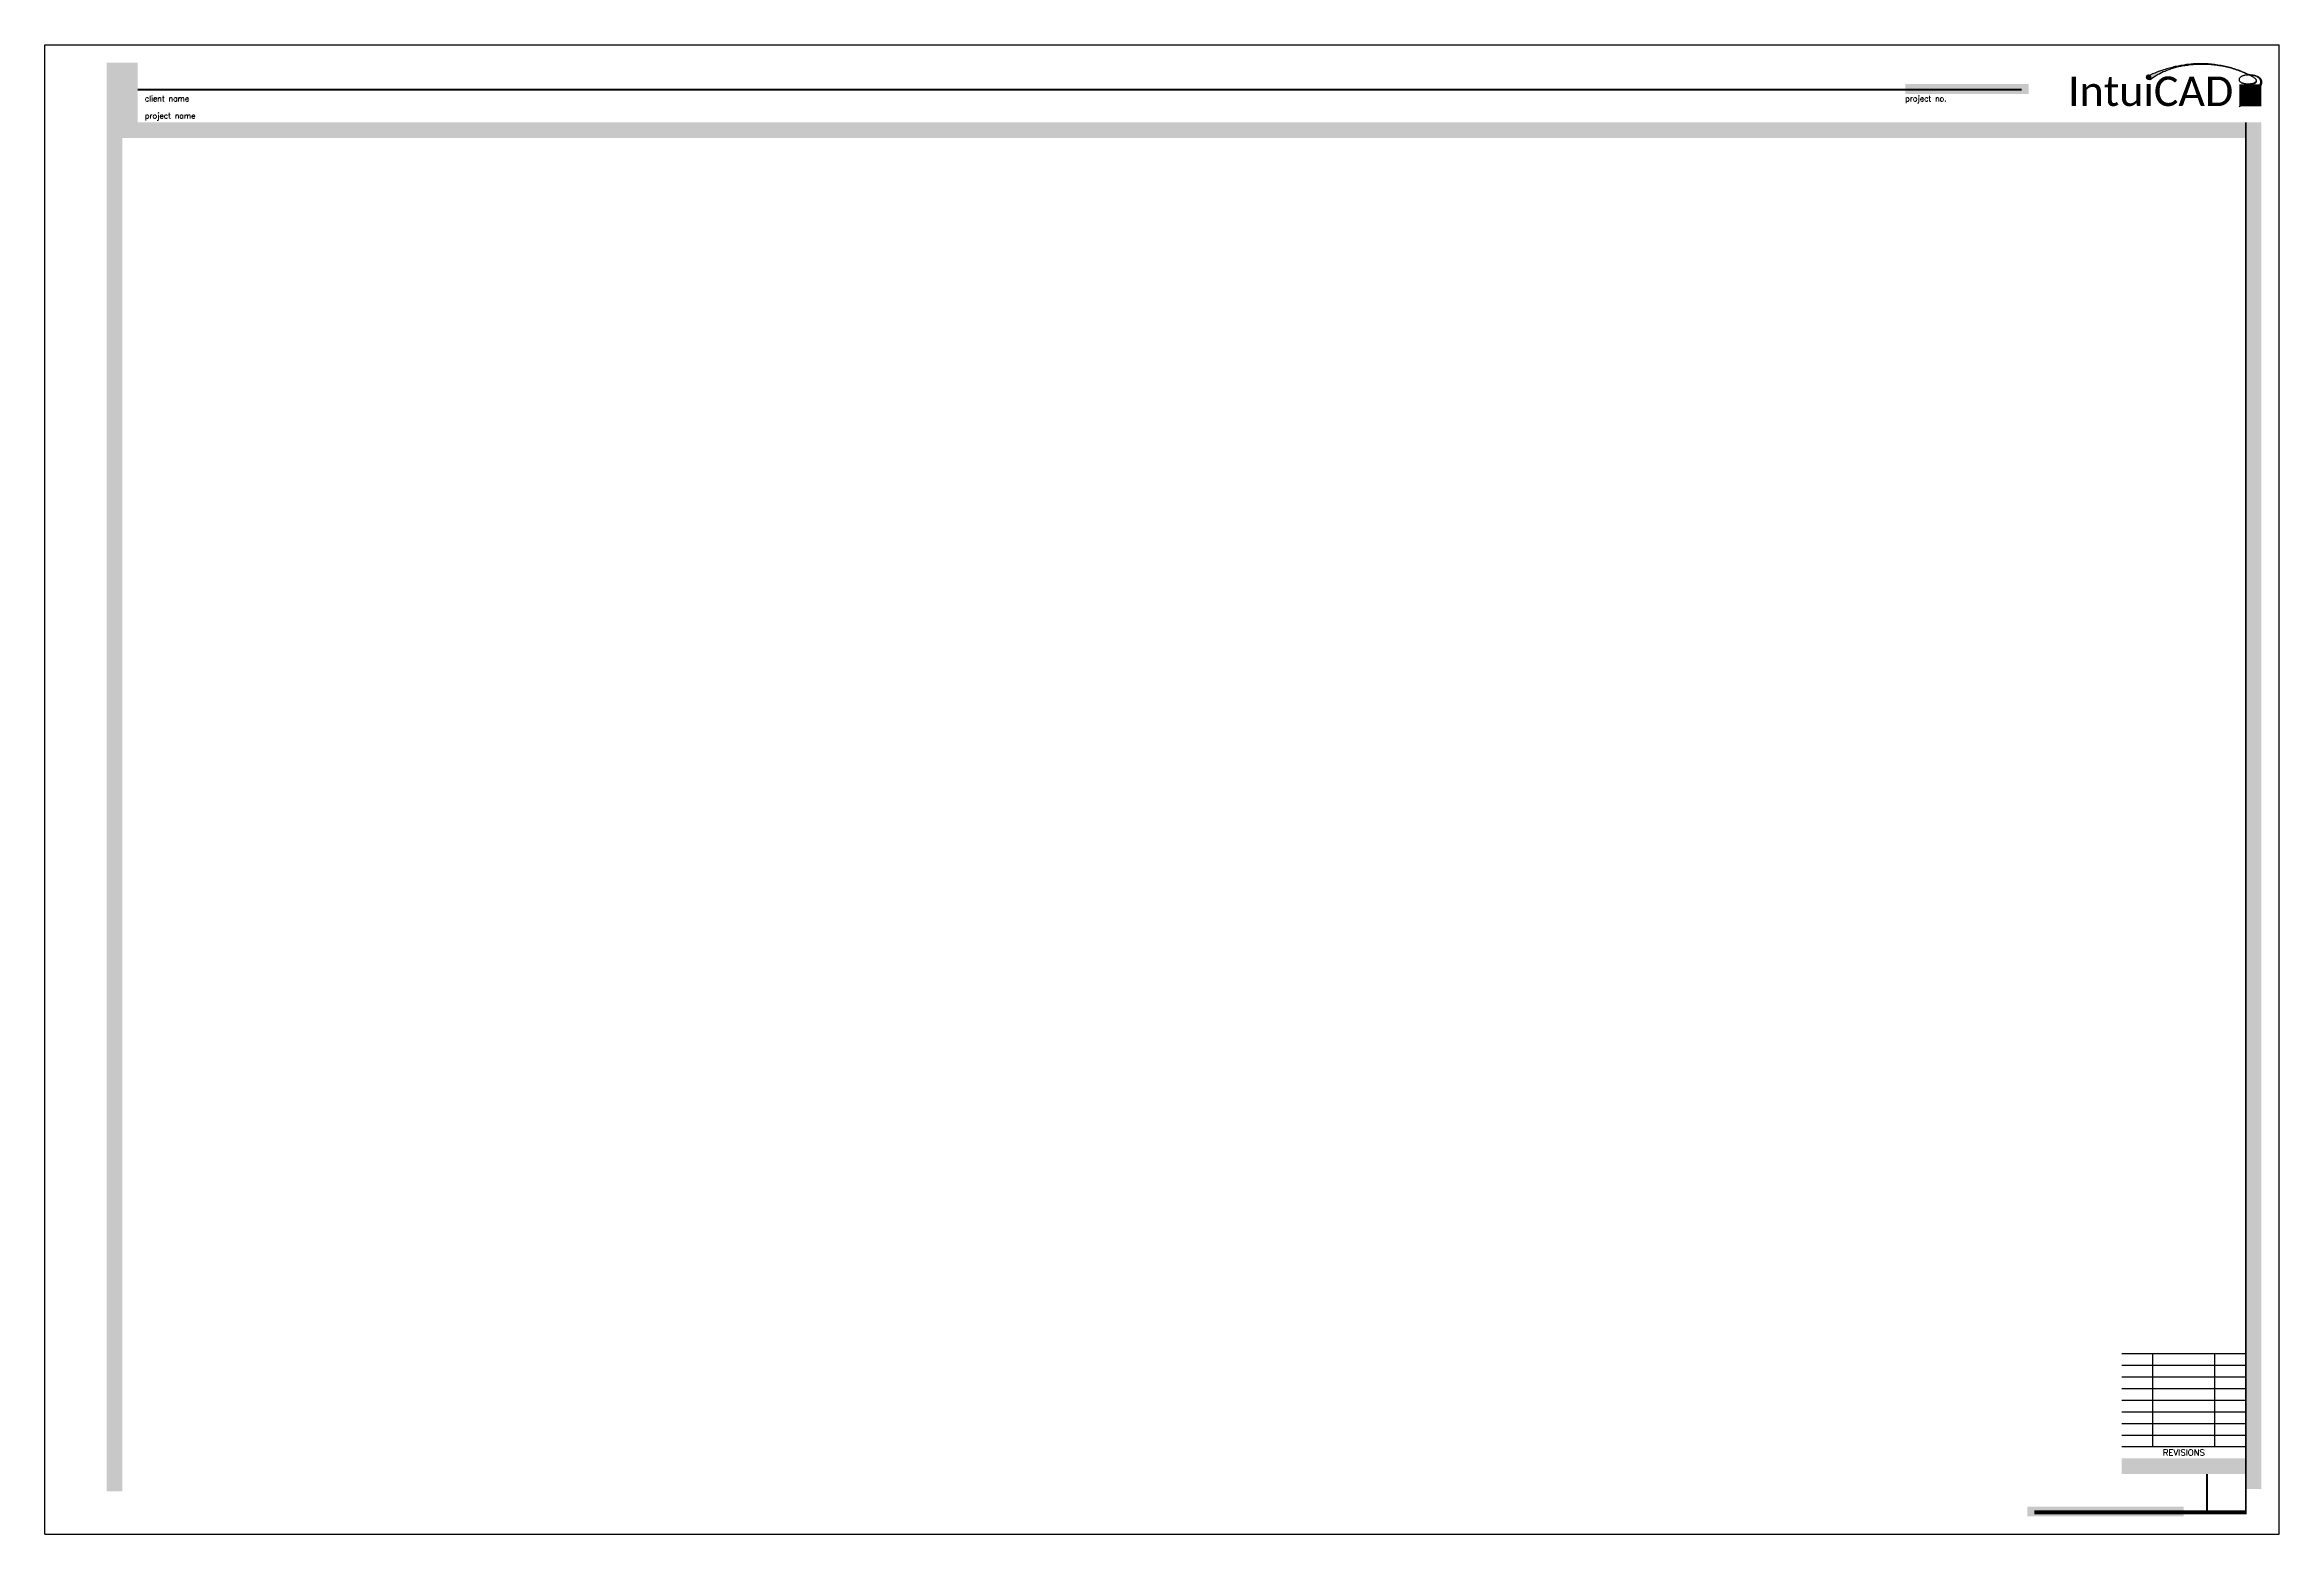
# Model space of a CAD drawing. Header units: inches. Extents: x -0.2 to 35.8, y -0.9 to 23.1.
import ezdxf
from ezdxf.enums import TextEntityAlignment as Align

# ---------------------------------------------------------------- set-up
doc = ezdxf.new("R2010")
doc.units = ezdxf.units.IN
doc.header["$MEASUREMENT"] = 0
doc.styles.add('Calibri', font='CALIBRI.TTF')
doc.styles.get("Standard").update_dxf_attribs({"font": 'SIMPLEX.SHX'})

# ---------------------------------------------------------------- blocks, each defined once
blk = doc.blocks.new('*U1')
for points in [[(-0.093, 0.274), (-0.074, 0.286), (-0.056, 0.296), (-0.041, 0.304), (-0.027, 0.311), (-0.014, 0.316), (-0.002, 0.321), (0.01, 0.326), (0.021, 0.33), (0.031, 0.333), (0.041, 0.337), (0.051, 0.34), (0.061, 0.343), (0.071, 0.346), (0.081, 0.348), (0.091, 0.351), (0.102, 0.353), (0.113, 0.356), (0.124, 0.358), (0.135, 0.36), (0.146, 0.362), (0.158, 0.364), (0.17, 0.366), (0.181, 0.367), (0.193, 0.369), (0.205, 0.37), (0.217, 0.371), (0.229, 0.372), (0.241, 0.373), (0.253, 0.374), (0.265, 0.375), (0.278, 0.375), (0.29, 0.375), (0.302, 0.375), (0.315, 0.375), (0.328, 0.375), (0.34, 0.374), (0.353, 0.374), (0.366, 0.373), (0.379, 0.372), (0.392, 0.371), (0.406, 0.369), (0.419, 0.368), (0.432, 0.366), (0.446, 0.364), (0.459, 0.362), (0.472, 0.36), (0.485, 0.357), (0.498, 0.354), (0.51, 0.352), (0.523, 0.349), (0.535, 0.346), (0.548, 0.342), (0.56, 0.339), (0.573, 0.335), (0.586, 0.331), (0.598, 0.327), (0.611, 0.323), (0.623, 0.318), (0.635, 0.314), (0.647, 0.309), (0.659, 0.304), (0.671, 0.299), (0.682, 0.295), (0.693, 0.29), (0.701, 0.286), (0.702, 0.286), (0.702, 0.286), (0.693, 0.29), (0.682, 0.295), (0.671, 0.3), (0.66, 0.305), (0.649, 0.31), (0.637, 0.315), (0.625, 0.32), (0.613, 0.325), (0.601, 0.329), (0.589, 0.333), (0.577, 0.338), (0.565, 0.341), (0.553, 0.345), (0.541, 0.348), (0.528, 0.351), (0.516, 0.354), (0.503, 0.357), (0.49, 0.36), (0.477, 0.362), (0.464, 0.365), (0.451, 0.367), (0.437, 0.369), (0.423, 0.371), (0.409, 0.373), (0.395, 0.375), (0.382, 0.377), (0.368, 0.378), (0.355, 0.379), (0.342, 0.38), (0.329, 0.381), (0.316, 0.381), (0.303, 0.381), (0.291, 0.381), (0.278, 0.381), (0.266, 0.381), (0.254, 0.38), (0.242, 0.379), (0.231, 0.379), (0.219, 0.378), (0.207, 0.377), (0.195, 0.375), (0.184, 0.374), (0.172, 0.373), (0.16, 0.371), (0.148, 0.369), (0.136, 0.367), (0.124, 0.365), (0.112, 0.363), (0.1, 0.361), (0.088, 0.358), (0.075, 0.356), (0.063, 0.353), (0.051, 0.35), (0.039, 0.347), (0.027, 0.343), (0.015, 0.34), (0.002, 0.336), (-0.011, 0.332), (-0.023, 0.328), (-0.037, 0.324), (-0.05, 0.319), (-0.065, 0.314), (-0.081, 0.308), (-0.098, 0.302), (-0.117, 0.294), (-0.138, 0.285), (-0.162, 0.275), (-0.137, 0.243), (-0.114, 0.26)], [(0.764, 0.226), (0.765, 0.229), (0.765, 0.232), (0.765, 0.235), (0.765, 0.238), (0.764, 0.241), (0.763, 0.243), (0.762, 0.246), (0.759, 0.249), (0.759, 0.25), (0.761, 0.247), (0.763, 0.244), (0.763, 0.241), (0.764, 0.239), (0.764, 0.236), (0.763, 0.234), (0.762, 0.231), (0.761, 0.229), (0.759, 0.227), (0.756, 0.225), (0.753, 0.223), (0.75, 0.221), (0.746, 0.219), (0.741, 0.217), (0.736, 0.215), (0.73, 0.214), (0.724, 0.213), (0.717, 0.212), (0.71, 0.211), (0.702, 0.211), (0.694, 0.21), (0.686, 0.211), (0.677, 0.211), (0.669, 0.212), (0.661, 0.214), (0.653, 0.216), (0.646, 0.218), (0.639, 0.22), (0.633, 0.223), (0.628, 0.227), (0.624, 0.23), (0.621, 0.234), (0.621, 0.234), (0.624, 0.23), (0.628, 0.227), (0.633, 0.223), (0.639, 0.22), (0.646, 0.217), (0.653, 0.215), (0.661, 0.212), (0.669, 0.211), (0.677, 0.209), (0.686, 0.208), (0.695, 0.208), (0.703, 0.207), (0.711, 0.207), (0.719, 0.208), (0.726, 0.209), (0.733, 0.21), (0.739, 0.211), (0.745, 0.213), (0.75, 0.215), (0.754, 0.217), (0.757, 0.219), (0.76, 0.221), (0.762, 0.224)]]:
    blk.add_hatch(color=7).paths.add_polyline_path(points)
h = blk.add_hatch(color=7)
h.paths.add_polyline_path([(0.81, 0.228), (0.809, 0.234), (0.807, 0.241), (0.804, 0.246), (0.8, 0.252), (0.795, 0.257), (0.79, 0.261), (0.784, 0.266), (0.778, 0.269), (0.772, 0.273), (0.765, 0.276), (0.758, 0.278), (0.751, 0.28), (0.744, 0.282), (0.737, 0.283), (0.731, 0.284), (0.724, 0.285), (0.718, 0.285), (0.712, 0.286), (0.707, 0.286), (0.702, 0.286), (0.702, 0.286), (0.707, 0.286), (0.712, 0.285), (0.718, 0.285), (0.724, 0.284), (0.73, 0.283), (0.736, 0.282), (0.742, 0.28), (0.749, 0.279), (0.755, 0.276), (0.762, 0.274), (0.768, 0.271), (0.773, 0.268), (0.779, 0.264), (0.784, 0.26), (0.788, 0.255), (0.792, 0.25), (0.795, 0.245), (0.798, 0.24), (0.8, 0.234), (0.8, 0.228), (0.8, 0.221), (0.799, 0.215), (0.798, 0.208), (0.797, 0.206), (0.806, 0.206), (0.807, 0.208), (0.809, 0.214), (0.81, 0.221)])
h.paths.add_polyline_path([(0.804, 0.201), (0.806, 0.206), (0.797, 0.206), (0.796, 0.202), (0.793, 0.195), (0.79, 0.188), (0.787, 0.182), (0.783, 0.175), (0.78, 0.169), (0.776, 0.164), (0.772, 0.158), (0.769, 0.153), (0.765, 0.147), (0.761, 0.142), (0.757, 0.137), (0.753, 0.132), (0.749, 0.127), (0.745, 0.123), (0.741, 0.118), (0.737, 0.113), (0.732, 0.108), (0.727, 0.103), (0.721, 0.098), (0.716, 0.092), (0.709, 0.086), (0.702, 0.08), (0.694, 0.073), (0.684, 0.065), (0.672, 0.056), (0.657, 0.045), (0.64, 0.033), (0.619, 0.018), (0.641, 0.032), (0.659, 0.044), (0.673, 0.055), (0.686, 0.064), (0.696, 0.071), (0.704, 0.078), (0.711, 0.084), (0.717, 0.09), (0.723, 0.095), (0.729, 0.1), (0.734, 0.106), (0.74, 0.111), (0.744, 0.115), (0.749, 0.12), (0.754, 0.125), (0.758, 0.13), (0.762, 0.135), (0.766, 0.14), (0.771, 0.145), (0.774, 0.15), (0.778, 0.156), (0.782, 0.161), (0.786, 0.167), (0.79, 0.173), (0.794, 0.18), (0.798, 0.187), (0.801, 0.194)])
at = {"color": 7}
blk.add_line((-0.137, 0.243), (-0.162, 0.275), dxfattribs=at)
for points in [[(0.619, 0.018), (0.641, 0.032), (0.659, 0.044), (0.673, 0.055), (0.686, 0.064), (0.696, 0.071), (0.704, 0.078), (0.711, 0.084), (0.717, 0.09), (0.723, 0.095), (0.729, 0.1), (0.734, 0.106), (0.74, 0.111), (0.744, 0.115), (0.749, 0.12), (0.754, 0.125), (0.758, 0.13), (0.762, 0.135), (0.766, 0.14), (0.771, 0.145), (0.774, 0.15), (0.778, 0.156), (0.782, 0.161), (0.786, 0.167), (0.79, 0.173), (0.794, 0.18), (0.798, 0.187), (0.801, 0.194), (0.804, 0.201), (0.807, 0.208), (0.809, 0.214), (0.81, 0.221), (0.81, 0.228), (0.809, 0.234), (0.807, 0.241), (0.804, 0.246), (0.8, 0.252), (0.795, 0.257), (0.79, 0.261), (0.784, 0.266), (0.778, 0.269), (0.772, 0.273), (0.765, 0.276), (0.758, 0.278), (0.751, 0.28), (0.744, 0.282), (0.737, 0.283), (0.731, 0.284), (0.724, 0.285), (0.718, 0.285), (0.712, 0.286), (0.707, 0.286), (0.702, 0.286), (0.696, 0.286), (0.691, 0.285), (0.686, 0.285), (0.681, 0.285), (0.677, 0.284), (0.672, 0.283), (0.667, 0.283), (0.662, 0.282), (0.657, 0.28), (0.652, 0.279), (0.648, 0.277), (0.643, 0.275), (0.638, 0.273), (0.634, 0.271), (0.63, 0.268), (0.626, 0.265), (0.623, 0.261), (0.621, 0.258), (0.619, 0.254), (0.618, 0.25), (0.617, 0.246), (0.618, 0.242), (0.619, 0.238), (0.621, 0.234), (0.624, 0.23), (0.628, 0.227), (0.633, 0.223), (0.639, 0.22), (0.646, 0.217), (0.653, 0.215), (0.661, 0.212), (0.669, 0.211), (0.677, 0.209), (0.686, 0.208), (0.695, 0.208), (0.703, 0.207), (0.711, 0.207), (0.719, 0.208), (0.726, 0.209), (0.733, 0.21), (0.739, 0.211), (0.745, 0.213), (0.75, 0.215), (0.754, 0.217), (0.757, 0.219), (0.76, 0.221), (0.762, 0.224), (0.764, 0.226), (0.765, 0.229), (0.765, 0.232), (0.765, 0.235), (0.765, 0.238), (0.764, 0.241), (0.763, 0.243), (0.762, 0.246), (0.759, 0.249), (0.757, 0.253), (0.753, 0.256), (0.749, 0.259), (0.743, 0.263), (0.737, 0.267), (0.729, 0.271), (0.721, 0.276), (0.712, 0.28), (0.703, 0.285), (0.693, 0.29), (0.682, 0.295), (0.671, 0.3), (0.66, 0.305), (0.649, 0.31), (0.637, 0.315), (0.625, 0.32), (0.613, 0.325), (0.601, 0.329), (0.589, 0.333), (0.577, 0.338), (0.565, 0.341), (0.553, 0.345), (0.541, 0.348), (0.528, 0.351), (0.516, 0.354), (0.503, 0.357), (0.49, 0.36), (0.477, 0.362), (0.464, 0.365), (0.451, 0.367), (0.437, 0.369), (0.423, 0.371), (0.409, 0.373), (0.395, 0.375), (0.382, 0.377), (0.368, 0.378), (0.355, 0.379), (0.342, 0.38), (0.329, 0.381), (0.316, 0.381), (0.303, 0.381), (0.291, 0.381), (0.278, 0.381), (0.266, 0.381), (0.254, 0.38), (0.242, 0.379), (0.231, 0.379), (0.219, 0.378), (0.207, 0.377), (0.195, 0.375), (0.184, 0.374), (0.172, 0.373), (0.16, 0.371), (0.148, 0.369), (0.136, 0.367), (0.124, 0.365), (0.112, 0.363), (0.1, 0.361), (0.088, 0.358), (0.075, 0.356), (0.063, 0.353), (0.051, 0.35), (0.039, 0.347), (0.027, 0.343), (0.015, 0.34), (0.002, 0.336), (-0.011, 0.332), (-0.023, 0.328), (-0.037, 0.324), (-0.05, 0.319), (-0.065, 0.314), (-0.081, 0.308), (-0.098, 0.302), (-0.117, 0.294), (-0.138, 0.285), (-0.162, 0.275)], [(0.619, 0.018), (0.64, 0.033), (0.657, 0.045), (0.672, 0.056), (0.684, 0.065), (0.694, 0.073), (0.702, 0.08), (0.709, 0.086), (0.716, 0.092), (0.721, 0.098), (0.727, 0.103), (0.732, 0.108), (0.737, 0.113), (0.741, 0.118), (0.745, 0.123), (0.749, 0.127), (0.753, 0.132), (0.757, 0.137), (0.761, 0.142), (0.765, 0.147), (0.769, 0.153), (0.772, 0.158), (0.776, 0.164), (0.78, 0.169), (0.783, 0.175), (0.787, 0.182), (0.79, 0.188), (0.793, 0.195), (0.796, 0.202), (0.798, 0.208), (0.799, 0.215), (0.8, 0.221), (0.8, 0.228), (0.8, 0.234), (0.798, 0.24), (0.795, 0.245), (0.792, 0.25), (0.788, 0.255), (0.784, 0.26), (0.779, 0.264), (0.773, 0.268), (0.768, 0.271), (0.762, 0.274), (0.755, 0.276), (0.749, 0.279), (0.742, 0.28), (0.736, 0.282), (0.73, 0.283), (0.724, 0.284), (0.718, 0.285), (0.712, 0.285), (0.707, 0.286), (0.701, 0.286), (0.696, 0.286), (0.691, 0.285), (0.686, 0.285), (0.681, 0.285), (0.677, 0.284), (0.672, 0.283), (0.667, 0.283), (0.662, 0.282), (0.657, 0.28), (0.652, 0.279), (0.648, 0.277), (0.643, 0.275), (0.638, 0.273), (0.634, 0.271), (0.63, 0.268), (0.626, 0.265), (0.623, 0.261), (0.621, 0.258), (0.619, 0.254), (0.618, 0.25), (0.617, 0.246), (0.618, 0.242), (0.619, 0.238), (0.621, 0.234), (0.624, 0.23), (0.628, 0.227), (0.633, 0.223), (0.639, 0.22), (0.646, 0.218), (0.653, 0.216), (0.661, 0.214), (0.669, 0.212), (0.677, 0.211), (0.686, 0.211), (0.694, 0.21), (0.702, 0.211), (0.71, 0.211), (0.717, 0.212), (0.724, 0.213), (0.73, 0.214), (0.736, 0.215), (0.741, 0.217), (0.746, 0.219), (0.75, 0.221), (0.753, 0.223), (0.756, 0.225), (0.759, 0.227), (0.761, 0.229), (0.762, 0.231), (0.763, 0.234), (0.764, 0.236), (0.764, 0.239), (0.763, 0.241), (0.763, 0.244), (0.761, 0.247), (0.759, 0.25), (0.756, 0.253), (0.753, 0.256), (0.749, 0.259), (0.743, 0.263), (0.737, 0.267), (0.729, 0.271), (0.721, 0.276), (0.712, 0.28), (0.703, 0.285), (0.693, 0.29), (0.682, 0.295), (0.671, 0.299), (0.659, 0.304), (0.647, 0.309), (0.635, 0.314), (0.623, 0.318), (0.611, 0.323), (0.598, 0.327), (0.586, 0.331), (0.573, 0.335), (0.56, 0.339), (0.548, 0.342), (0.535, 0.346), (0.523, 0.349), (0.51, 0.352), (0.498, 0.354), (0.485, 0.357), (0.472, 0.36), (0.459, 0.362), (0.446, 0.364), (0.432, 0.366), (0.419, 0.368), (0.406, 0.369), (0.392, 0.371), (0.379, 0.372), (0.366, 0.373), (0.353, 0.374), (0.34, 0.374), (0.328, 0.375), (0.315, 0.375), (0.302, 0.375), (0.29, 0.375), (0.278, 0.375), (0.265, 0.375), (0.253, 0.374), (0.241, 0.373), (0.229, 0.372), (0.217, 0.371), (0.205, 0.37), (0.193, 0.369), (0.181, 0.367), (0.17, 0.366), (0.158, 0.364), (0.146, 0.362), (0.135, 0.36), (0.124, 0.358), (0.113, 0.356), (0.102, 0.353), (0.091, 0.351), (0.081, 0.348), (0.071, 0.346), (0.061, 0.343), (0.051, 0.34), (0.041, 0.337), (0.031, 0.333), (0.021, 0.33), (0.01, 0.326), (-0.002, 0.321), (-0.014, 0.316), (-0.027, 0.311), (-0.041, 0.304), (-0.056, 0.296), (-0.074, 0.286), (-0.093, 0.274), (-0.114, 0.26), (-0.137, 0.243)]]:
    blk.add_lwpolyline(points, dxfattribs=at)
at = {"color": 1}
blk.add_solid([(0.619, 0.018), (0.619, 0.206), (0.807, 0.018), (0.807, 0.206)], dxfattribs=at)
at = {"color": 7, "style": 'Calibri'}
blk.add_text('IntuiCAD', height=0.25, dxfattribs=at).set_placement((-0.133, 0.022), align=Align.CENTER)

msp = doc.modelspace()

# ---------------------------------------------------------------- linework, layer by layer
for p, q in [((33.259, 1.966), (35.259, 1.966)), ((33.759, 0.466), (33.759, 1.966)), ((34.759, 0.466), (34.759, 1.966)), ((33.259, 1.779), (35.259, 1.779)), ((33.259, 1.591), (35.259, 1.591)), ((33.259, 1.404), (35.259, 1.404)), ((33.259, 1.216), (35.259, 1.216)), ((33.259, 1.029), (35.259, 1.029)), ((33.259, 0.841), (35.259, 0.841)), ((33.259, 0.654), (35.259, 0.654)), ((35.259, 0.466), (33.259, 0.466))]:
    msp.add_line(p, q)
at = {"const_width": 0.0312}
for points in [[(31.646, 22.329), (1.298, 22.329)], [(34.634, 0.029), (34.634, -0.592)]]:
    msp.add_lwpolyline(points, dxfattribs=at)
msp.add_lwpolyline([(31.853, -0.592, 0.0625, 0.0625, 0), (35.259, -0.592, 0.0312, 0.0312, 0), (35.259, 21.804, 0.0312, 0.0312, 0)], format="xyseb")
at = {"color": 1}
for points in [[(0.798, 22.767), (1.298, 22.767), (0.798, 21.804), (1.298, 21.804)], [(29.771, 22.423), (29.771, 22.263), (31.76, 22.423), (31.76, 22.263)], [(0.798, 21.804), (0.798, -0.252), (1.049, 21.804), (1.049, -0.252)], [(35.51, 21.804), (35.51, -0.217), (35.259, 21.804), (35.259, -0.217)], [(34.259, -0.498), (34.259, -0.658), (31.739, -0.498), (31.739, -0.658)]]:
    msp.add_solid(points, dxfattribs=at)
for points in [[(1.049, 21.804), (1.049, 21.554), (35.259, 21.804), (35.259, 21.554)], [(33.259, 0.279), (33.259, 0.029), (35.259, 0.279), (35.259, 0.029)]]:
    msp.add_solid(points)
at = {"layer": 'Defpoints'}
for p, q in [((-0.202, 23.055), (35.798, 23.055)), ((-0.202, -0.945), (-0.202, 23.055)), ((35.798, -0.945), (35.798, 23.055)), ((-0.202, -0.945), (35.798, -0.945))]:
    msp.add_line(p, q, dxfattribs=at)

# ---------------------------------------------------------------- block references
at = {"xscale": 1.9, "yscale": 1.9, "zscale": 1.9}
msp.add_blockref('*U1', (33.978, 22.025), dxfattribs=at)

# ---------------------------------------------------------------- texts
for s, p in [('client name', (1.412, 22.232)), ('project no.', (29.771, 22.232))]:
    msp.add_text(s, height=0.09).set_placement(p, align=Align.TOP_LEFT)
msp.add_text('project name', height=0.09).set_placement((1.412, 21.866))
msp.add_text('REVISIONS', height=0.1).set_placement((34.26, 0.373), align=Align.MIDDLE)

doc.saveas('drawing.dxf')
